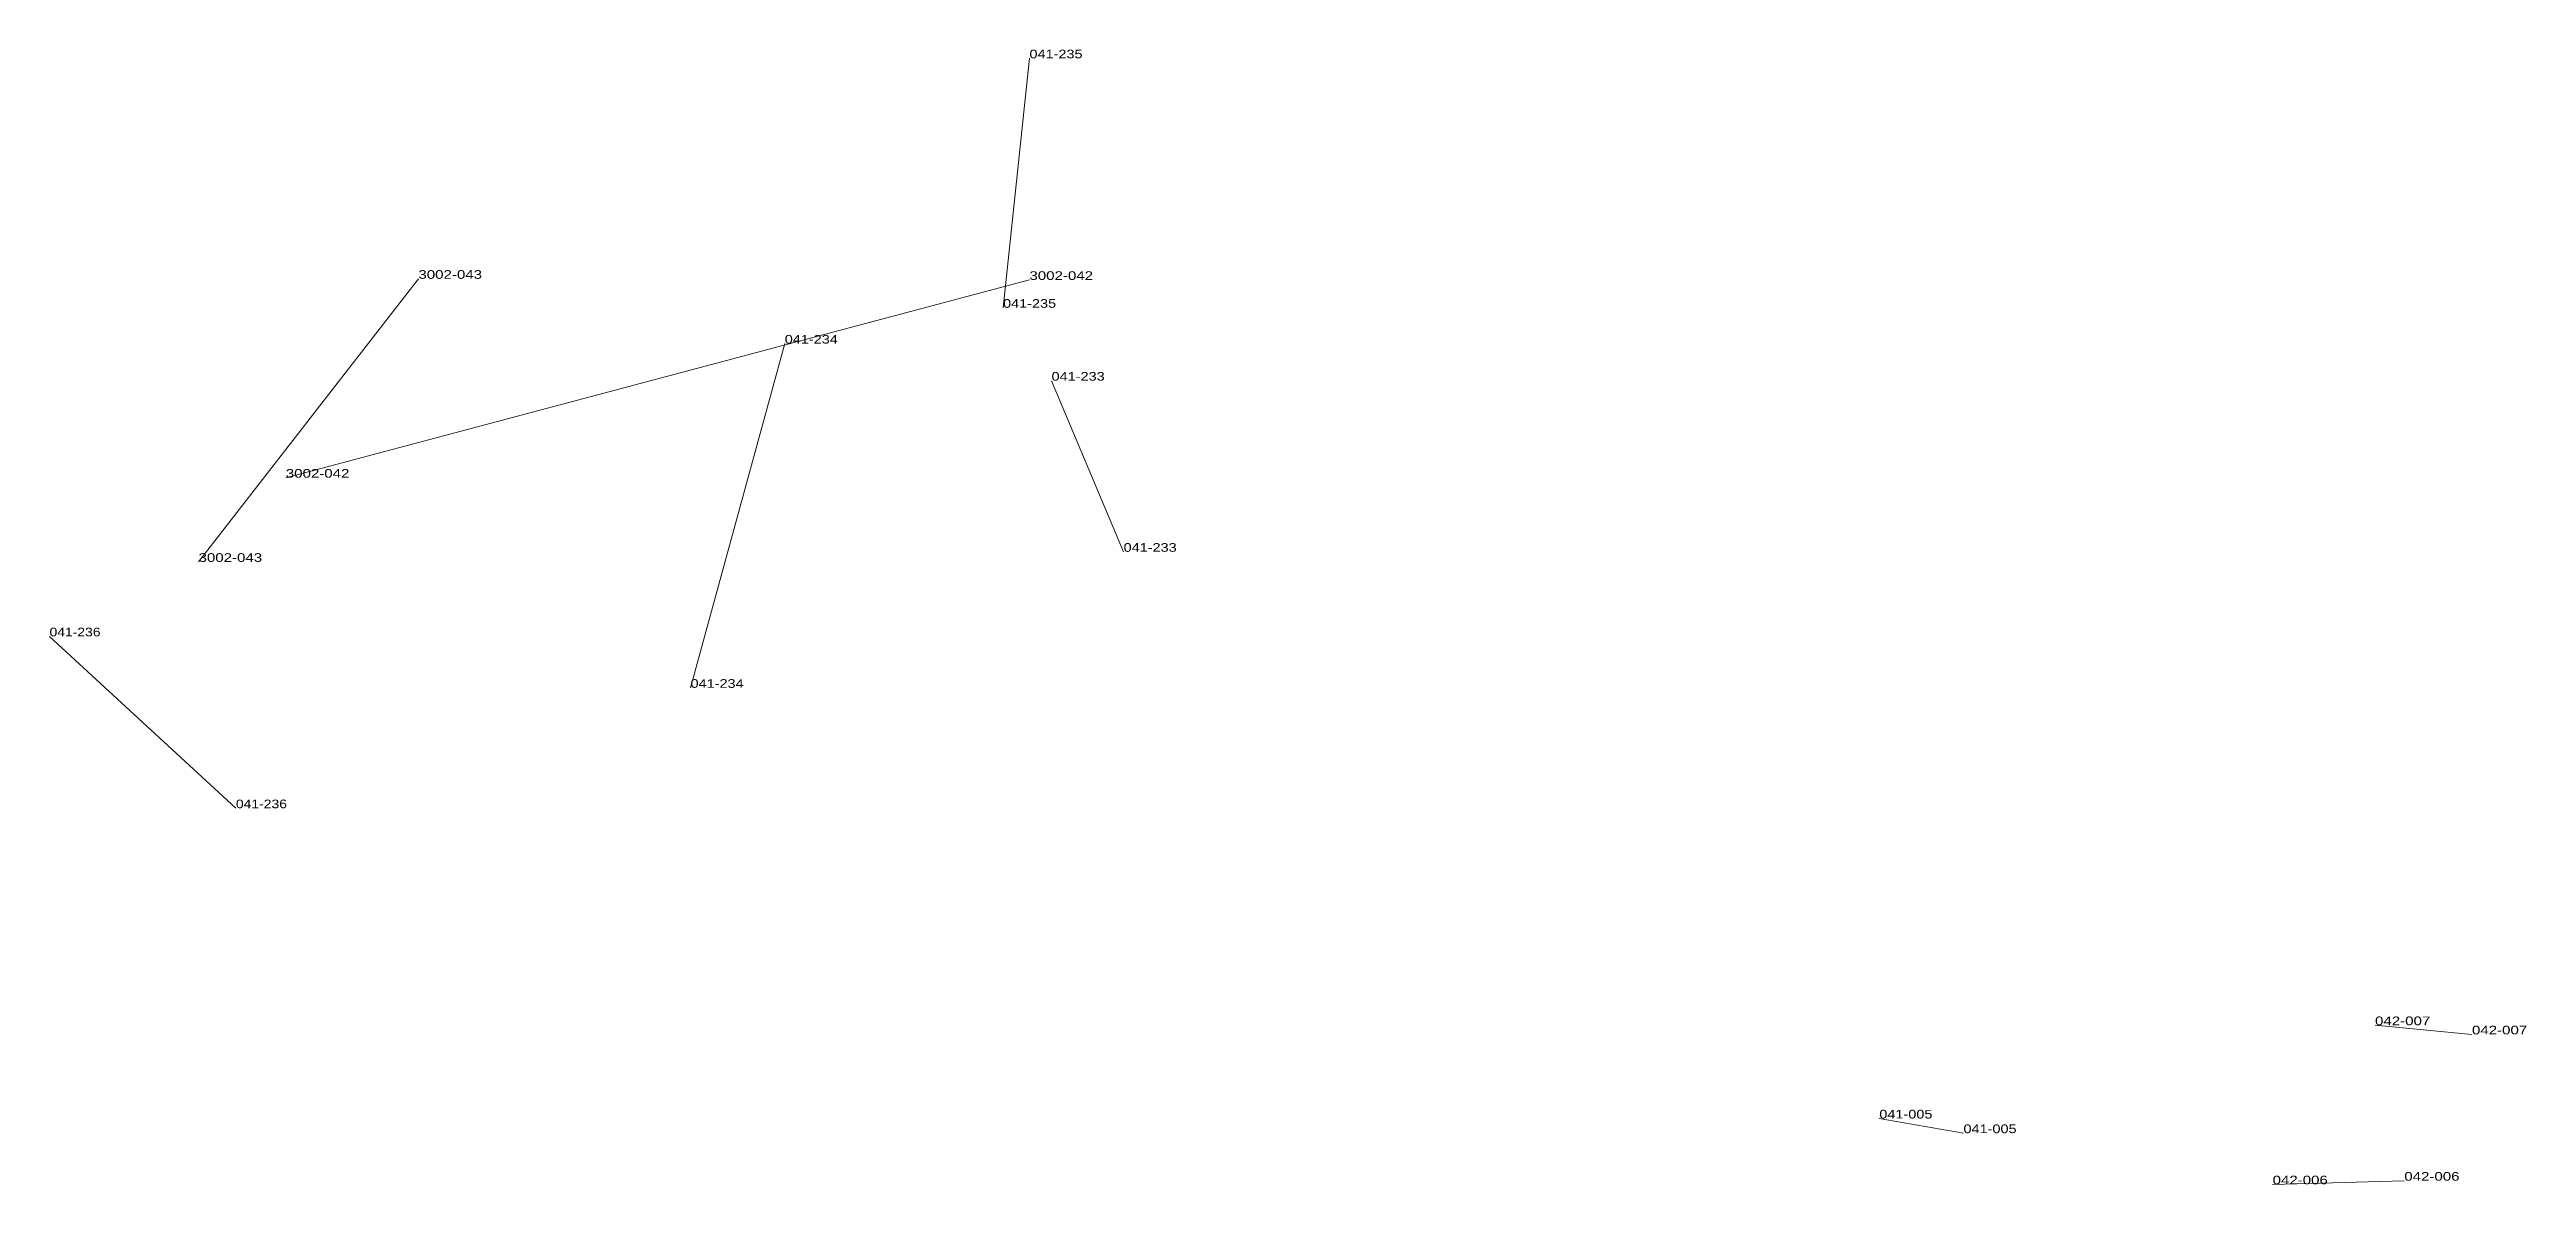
# Model space of a CAD drawing. Header units: metres. Extents: x 571156 to 607184, y 703608 to 727431.
# Drawn here: x 575350 to 575922, y 719568 to 719830 of the extents above; entities that cross this region are included whole.
import ezdxf

# ---------------------------------------------------------------- set-up
doc = ezdxf.new("R2010")
doc.units = ezdxf.units.M
doc.header["$LTSCALE"] = 0.8
doc.layers.add('60', color=7, linetype='Continuous', lineweight=13)
doc.layers.add('61', color=7, linetype='Continuous')

msp = doc.modelspace()

# ---------------------------------------------------------------- texts
at = {"layer": '60'}
for s, width, p in [('041-235', 1.25, (575576.23, 719827.63)), ('041-235', 1.25, (575576.23, 719827.63)), ('3002-043', 1.3, (575435.1, 719776.7)), ('3002-042', 1.3, (575404.47, 719730.76)), ('041-233', 1.25, (575597.98, 719713.65)), ('041-233', 1.25, (575597.98, 719713.65)), ('041-234', 1.25, (575497.95, 719682.22)), ('041-234', 1.25, (575497.95, 719682.22)), ('041-236', 1.2, (575392.95, 719654.4)), ('041-236', 1.2, (575392.95, 719654.4)), ('042-007', 1.3, (575909.42, 719602.17)), ('042-007', 1.3, (575909.42, 719602.17)), ('041-005', 1.25, (575791.97, 719579.36)), ('041-005', 1.25, (575791.97, 719579.36)), ('042-006', 1.3, (575863.37, 719567.53)), ('042-006', 1.3, (575863.37, 719567.53))]:
    msp.add_text(s, height=2, dxfattribs=dict(at, width=width)).set_placement(p)
at = {"layer": '61'}
for s, width, p in [('3002-042', 1.3, (575576.23, 719776.44)), ('041-235', 1.25, (575570.13, 719770.01)), ('041-235', 1.25, (575570.13, 719770.01)), ('041-234', 1.25, (575519.71, 719761.73)), ('041-234', 1.25, (575519.71, 719761.73)), ('041-233', 1.25, (575581.34, 719753.17)), ('041-233', 1.25, (575581.34, 719753.17)), ('3002-043', 1.3, (575384.32, 719711.31)), ('041-236', 1.2, (575349.9, 719694.11)), ('041-236', 1.2, (575349.9, 719694.11)), ('042-007', 1.3, (575887.03, 719604.29)), ('042-007', 1.3, (575887.03, 719604.29)), ('041-005', 1.25, (575772.53, 719582.74)), ('041-005', 1.25, (575772.53, 719582.74)), ('042-006', 1.3, (575893.79, 719568.37)), ('042-006', 1.3, (575893.79, 719568.37))]:
    msp.add_text(s, height=2, dxfattribs=dict(at, width=width)).set_placement(p)

# ---------------------------------------------------------------- linework, layer by layer
at = {"layer": '60'}
for p, q in [((575570.13, 719770.01), (575576.23, 719827.63)), ((575570.13, 719770.01), (575576.23, 719827.63)), ((575384.32, 719711.31), (575435.1, 719776.7)), ((575576.23, 719776.44), (575404.47, 719730.76)), ((575519.71, 719761.73), (575497.95, 719682.22)), ((575519.71, 719761.73), (575497.95, 719682.22)), ((575581.34, 719753.17), (575597.98, 719713.65)), ((575581.34, 719753.17), (575597.98, 719713.65)), ((575349.9, 719694.11), (575392.95, 719654.4)), ((575349.9, 719694.11), (575392.95, 719654.4)), ((575887.03, 719604.29), (575909.42, 719602.17)), ((575887.03, 719604.29), (575909.42, 719602.17)), ((575772.53, 719582.74), (575791.97, 719579.36)), ((575772.53, 719582.74), (575791.97, 719579.36)), ((575893.79, 719568.37), (575863.37, 719567.53)), ((575893.79, 719568.37), (575863.37, 719567.53))]:
    msp.add_line(p, q, dxfattribs=at)

msp.set_redraw_order([(e.dxf.handle, doc.entitydb.next_handle()) for e in msp.query("TEXT MTEXT ATTDEF DIMENSION ARC_DIMENSION")])  # texts and dimensions are drawn at this point

doc.saveas('drawing.dxf')
